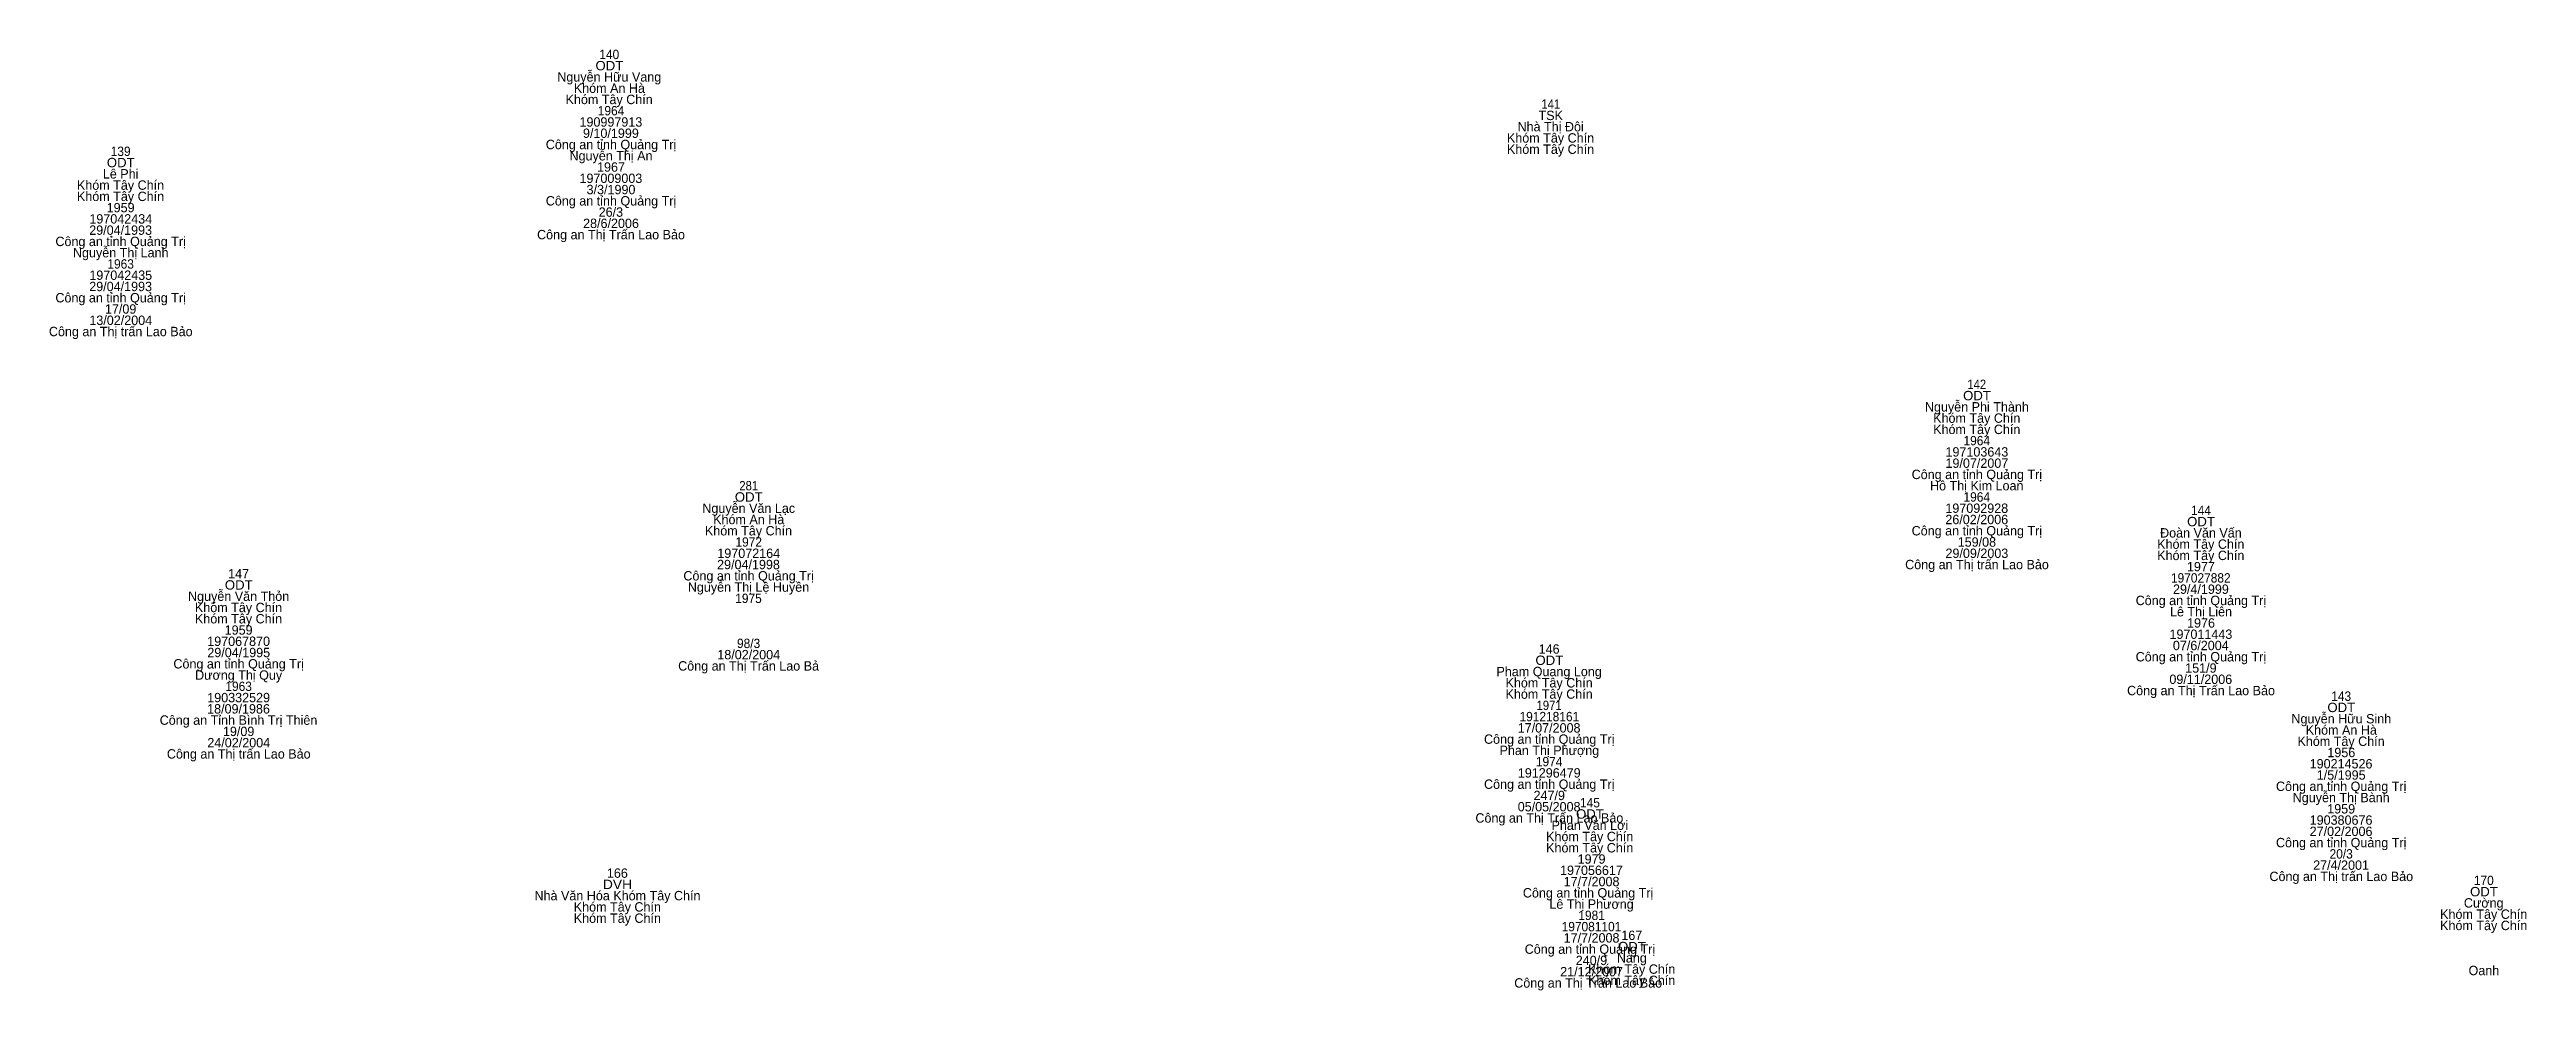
# Model space of a CAD drawing. Header units: metres. Extents: x 537000 to 537501, y 1838003 to 1838507.
# Drawn here: x 537368.3 to 537473.9, y 1838158.6 to 1838198.7 of the extents above; entities that cross this region are included whole.
import ezdxf
from ezdxf.enums import TextEntityAlignment as Align

# ---------------------------------------------------------------- set-up
doc = ezdxf.new("R2010")
doc.units = ezdxf.units.M
doc.header["$LTSCALE"] = 0.16
doc.layers.add('1', color=7, linetype='Continuous')

msp = doc.modelspace()

# ---------------------------------------------------------------- texts
at = {"layer": '1'}
for s, width, p in [('ODT', 1.05, (537392.175, 1838197.86)), ('140', 0.95, (537392.17, 1838198.34)), (' 1964', 0.95, (537392.175, 1838195.94)), ('141', 0.9, (537432.305, 1838196.22)), ('ODT', 1.05, (537371.345, 1838193.73)), ('139', 0.95, (537371.34, 1838194.21)), ('1963', 0.95, (537371.34, 1838189.41)), ('142', 0.9, (537450.465, 1838184.28)), ('ODT', 1.05, (537450.475, 1838183.8)), ('1964', 0.95, (537450.465, 1838181.88)), ('281', 0.9, (537398.115, 1838179.96)), ('ODT', 1.05, (537398.115, 1838179.48)), ('1964', 0.95, (537450.465, 1838179.48)), ('144', 0.95, (537460.025, 1838178.91)), ('ODT', 1.05, (537460.025, 1838178.43)), ('1972', 0.95, (537398.115, 1838177.56)), ('ODT', 1.05, (537376.375, 1838175.73)), ('197027882', 0.95, (537460.015, 1838176.03)), ('1975', 0.95, (537398.105, 1838175.16)), ('98/3', 0.95, (537398.11, 1838173.24)), ('ODT', 1.05, (537432.245, 1838172.52)), ('1963', 0.95, (537376.37, 1838171.41)), ('1971', 0.9, (537432.235, 1838170.6)), ('ODT', 1.05, (537466.005, 1838170.51)), ('143', 0.95, (537466, 1838170.99)), ('191218161', 0.95, (537432.245, 1838170.12)), ('1974', 0.95, (537432.235, 1838168.2)), ('145', 0.95, (537433.975, 1838166.45)), ('ODT', 1.05, (537433.975, 1838165.97)), ('20/3', 0.95, (537466, 1838164.27)), ('DVH', 1.1, (537392.52, 1838162.97)), ('170', 0.95, (537472.08, 1838163.14)), ('ODT', 1.05, (537472.085, 1838162.66)), (' 197081101', 0.95, (537433.97, 1838161.17)), (' 1981', 0.95, (537433.975, 1838161.65)), ('ODT', 1.05, (537435.765, 1838160.32))]:
    msp.add_text(s, height=0.4, dxfattribs=dict(at, width=width)).set_placement(p, align=Align.CENTER)
for s, p in [('Nguyễn Hữu Vang', (537392.17, 1838197.38)), ('Khóm An Hà', (537392.175, 1838196.9)), ('Khóm Tây Chín', (537392.165, 1838196.42)), ('TSK', (537432.305, 1838195.74)), (' 190997913', (537392.165, 1838195.46)), (' 9/10/1999', (537392.165, 1838194.98)), ('Khóm Tây Chín', (537432.295, 1838194.78)), ('Nhà Thị Đội', (537432.3, 1838195.26)), (' Công an tỉnh Quảng Trị', (537392.17, 1838194.5)), (' Nguyễn Thị An', (537392.17, 1838194.02)), ('Khóm Tây Chín', (537432.295, 1838194.3)), ('Khóm Tây Chín', (537371.335, 1838192.77)), ('Lê Phi', (537371.34, 1838193.25)), (' 197009003', (537392.165, 1838193.06)), (' 3/3/1990', (537392.17, 1838192.58)), (' 1967', (537392.17, 1838193.54)), ('Khóm Tây Chín', (537371.335, 1838192.29)), ('1959', (537371.34, 1838191.81)), (' Công an tỉnh Quảng Trị', (537392.17, 1838192.1)), (' 26/3', (537392.165, 1838191.62)), ('Công an tỉnh Quảng Trị', (537371.34, 1838190.37)), ('29/04/1993', (537371.34, 1838190.85)), ('197042434', (537371.345, 1838191.33)), (' Công an Thị Trấn Lao Bảo', (537392.17, 1838190.66)), (' 28/6/2006', (537392.17, 1838191.14)), ('Nguyễn Thị Lanh', (537371.345, 1838189.89)), ('29/04/1993', (537371.34, 1838188.45)), ('197042435', (537371.345, 1838188.93)), ('Công an tỉnh Quảng Trị', (537371.34, 1838187.97)), ('17/09', (537371.34, 1838187.49)), ('Công an Thị trấn Lao Bảo', (537371.345, 1838186.53)), ('13/02/2004', (537371.345, 1838187.01)), ('Nguyễn Phi Thành', (537450.47, 1838183.32)), ('Khóm Tây Chín', (537450.465, 1838182.84)), ('Khóm Tây Chín', (537450.465, 1838182.36)), ('197103643', (537450.47, 1838181.4)), ('19/07/2007', (537450.47, 1838180.92)), ('Công an tỉnh Quảng Trị', (537450.47, 1838180.44)), ('Hồ Thị Kim Loan', (537450.465, 1838179.96)), ('Nguyễn Văn Lạc', (537398.115, 1838179)), ('197092928', (537450.465, 1838179)), ('Khóm Tây Chín', (537398.105, 1838178.04)), ('Khóm An Hà', (537398.115, 1838178.52)), ('Công an tỉnh Quảng Trị', (537450.47, 1838178.04)), ('26/02/2006', (537450.465, 1838178.52)), ('Đoàn Văn Vấn', (537460.02, 1838177.95)), ('197072164', (537398.115, 1838177.08)), ('29/09/2003', (537450.47, 1838177.08)), ('159/08', (537450.47, 1838177.56)), ('Khóm Tây Chín', (537460.015, 1838177.47)), ('Khóm Tây Chín', (537460.015, 1838176.99)), ('147', (537376.37, 1838176.21)), ('Công an tỉnh Quảng Trị', (537398.11, 1838176.12)), ('Nguyễn Thị Lệ Huyền', (537398.105, 1838175.64)), ('29/04/1998', (537398.105, 1838176.6)), ('Công an Thị trấn Lao Bảo', (537450.475, 1838176.6)), ('1977', (537460.02, 1838176.51)), ('Nguyễn Văn Thỏn', (537376.37, 1838175.25)), ('Khóm Tây Chín', (537376.365, 1838174.77)), ('Công an tỉnh Quảng Trị', (537460.02, 1838175.07)), ('Lê Thị Liên', (537460.025, 1838174.59)), ('29/4/1999', (537460.02, 1838175.55)), ('Khóm Tây Chín', (537376.365, 1838174.29)), ('1959', (537376.37, 1838173.81)), ('197011443', (537460.02, 1838173.63)), ('1976', (537460.025, 1838174.11)), ('29/04/1995', (537376.375, 1838172.85)), ('197067870', (537376.37, 1838173.33)), ('18/02/2004', (537398.115, 1838172.76)), ('146', (537432.235, 1838173)), ('Công an tỉnh Quảng Trị', (537460.02, 1838172.67)), ('07/6/2004', (537460.015, 1838173.15)), ('Công an tỉnh Quảng Trị', (537376.37, 1838172.37)), ('Dương Thị Quy', (537376.37, 1838171.89)), ('Công an Thị Trấn Lao Bả', (537398.11, 1838172.28)), ('Phạm Quang Long', (537432.235, 1838172.04)), ('Khóm Tây Chín', (537432.235, 1838171.56)), ('09/11/2006', (537460.015, 1838171.71)), ('151/9', (537460.02, 1838172.19)), ('18/09/1986', (537376.365, 1838170.45)), ('190332529', (537376.37, 1838170.93)), ('Khóm Tây Chín', (537432.235, 1838171.08)), ('Công an Thị Trấn Lao Bảo', (537460.025, 1838171.23)), ('Công an Tỉnh Bình Trị Thiên', (537376.365, 1838169.97)), ('19/09', (537376.37, 1838169.49)), ('17/07/2008', (537432.235, 1838169.64)), ('Nguyễn Hữu Sinh', (537466.005, 1838170.03)), ('Khóm An Hà', (537466.005, 1838169.55)), ('Công an Thị trấn Lao Bảo', (537376.375, 1838168.53)), ('24/02/2004', (537376.375, 1838169.01)), ('Công an tỉnh Quảng Trị', (537432.24, 1838169.16)), ('Phan Thị Phượng', (537432.245, 1838168.68)), ('Khóm Tây Chín', (537465.995, 1838169.07)), ('1956', (537466.005, 1838168.59)), ('Công an tỉnh Quảng Trị', (537432.24, 1838167.24)), ('191296479', (537432.24, 1838167.72)), ('Công an tỉnh Quảng Trị', (537466, 1838167.15)), ('190214526', (537465.995, 1838168.11)), ('1/5/1995', (537466, 1838167.63)), ('05/05/2008', (537432.235, 1838166.28)), ('247/9', (537432.24, 1838166.76)), ('Nguyễn Thị Bành', (537466, 1838166.67)), ('1959', (537466, 1838166.19)), ('Công an Thị Trấn Lao Bảo', (537432.245, 1838165.8)), ('Phan Văn Lợi', (537433.97, 1838165.49)), ('27/02/2006', (537465.995, 1838165.23)), ('190380676', (537465.995, 1838165.71)), ('Khóm Tây Chín', (537433.965, 1838165.01)), ('Khóm Tây Chín', (537433.965, 1838164.53)), (' 1979', (537433.97, 1838164.05)), ('Công an tỉnh Quảng Trị', (537466, 1838164.75)), ('166', (537392.515, 1838163.45)), (' 197056617', (537433.965, 1838163.57)), (' 17/7/2008', (537433.97, 1838163.09)), ('Công an Thị trấn Lao Bảo', (537466.005, 1838163.31)), ('27/4/2001', (537465.995, 1838163.79)), ('Nhà Văn Hóa Khóm Tây Chín', (537392.52, 1838162.49)), ('Khóm Tây Chín', (537392.515, 1838162.01)), ('Công an tỉnh Quảng Trị ', (537433.97, 1838162.61)), (' Lê Thị Phương', (537433.97, 1838162.13)), ('Cường', (537472.075, 1838162.18)), ('Khóm Tây Chín', (537392.515, 1838161.53)), ('Khóm Tây Chín', (537472.075, 1838161.7)), ('Khóm Tây Chín', (537472.075, 1838161.22)), (' Công an tỉnh Quảng Trị ', (537433.975, 1838160.21)), (' 17/7/2008', (537433.97, 1838160.69)), ('Nàng', (537435.76, 1838159.84)), ('167', (537435.76, 1838160.8)), ('Công an Thị Trấn Lao Bảo ', (537433.975, 1838158.77)), (' 21/12/2007', (537433.97, 1838159.25)), (' 240/9', (537433.965, 1838159.73)), ('Khóm Tây Chín', (537435.755, 1838159.36)), ('Khóm Tây Chín', (537435.755, 1838158.88)), ('Oanh', (537472.085, 1838159.3))]:
    msp.add_text(s, height=0.4, dxfattribs=at).set_placement(p, align=Align.CENTER)

doc.saveas('drawing.dxf')
